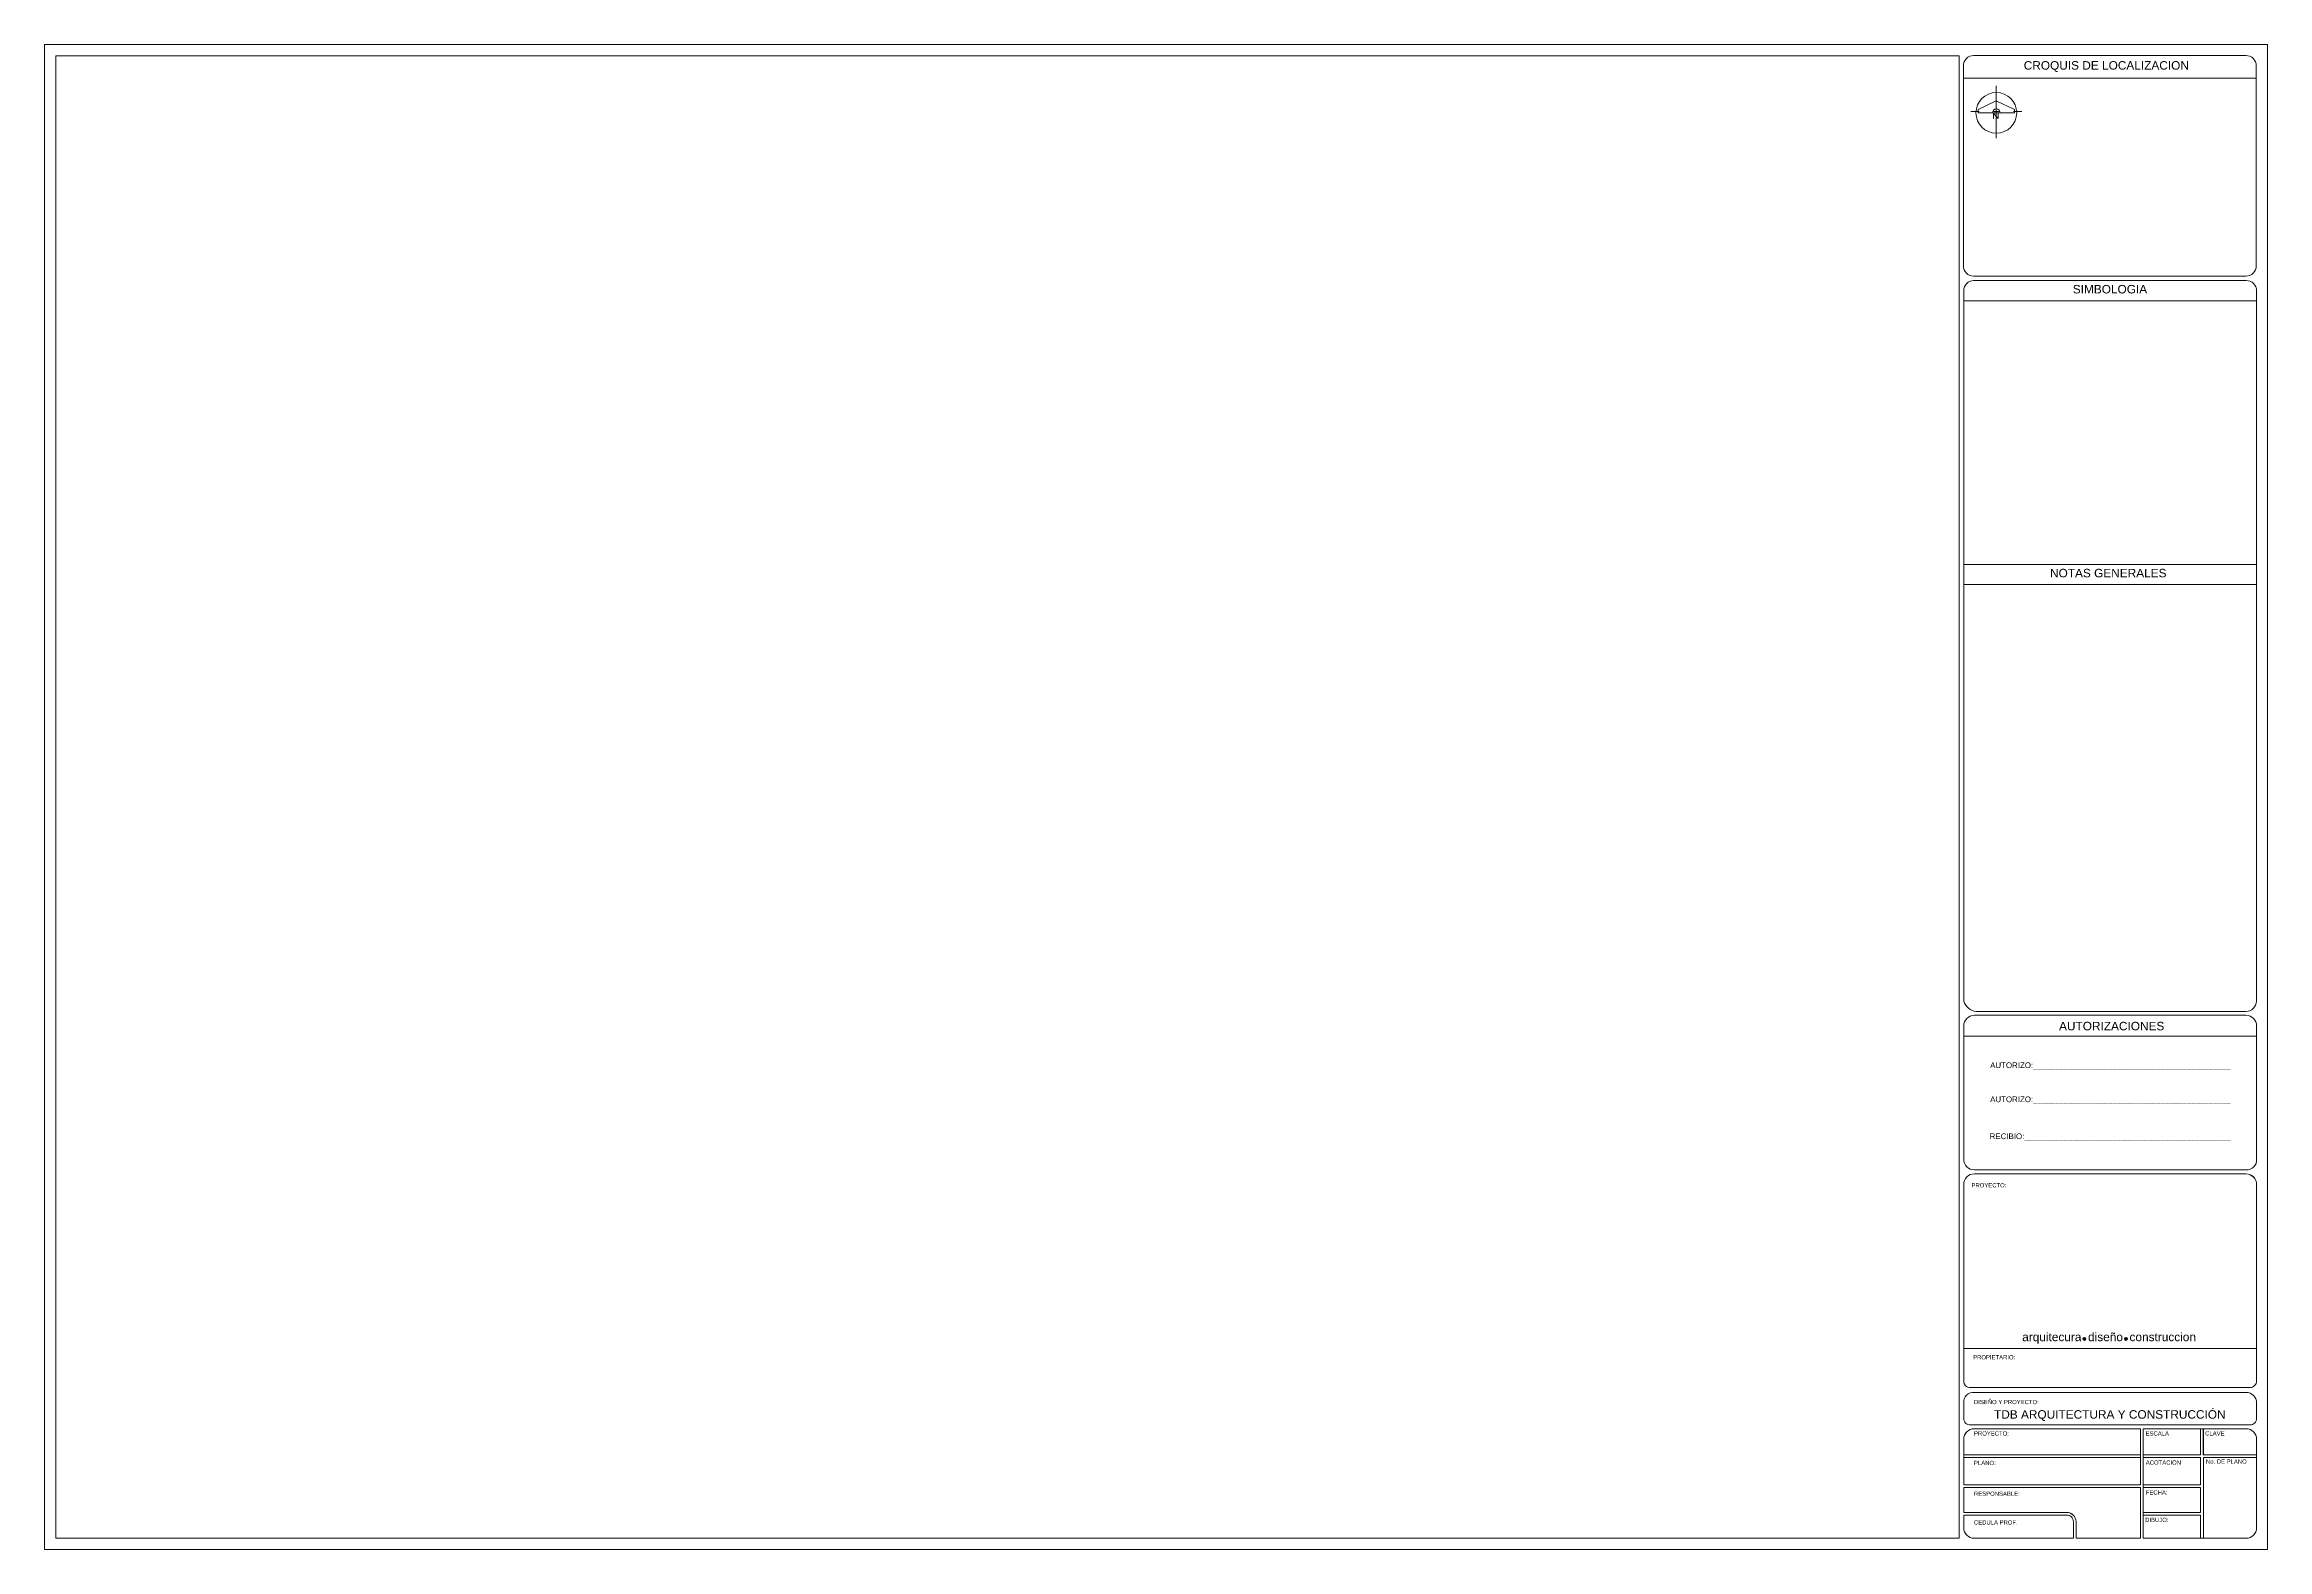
# Model space of a CAD drawing. Header units: metres. Extents: x 0 to 393, y 0 to 266.
import ezdxf

# ---------------------------------------------------------------- set-up
doc = ezdxf.new("R2010")
doc.units = ezdxf.units.M
doc.layers.get('0').update_dxf_attribs({"lineweight": 0})
doc.styles.add('LOGO', font='romans.shx', dxfattribs={"width": 1.1, "height": 0.25})
doc.styles.get("Standard").update_dxf_attribs({"font": 'arial.ttf'})

msp = doc.modelspace()

# ---------------------------------------------------------------- hatches: boundary and pattern name
h = msp.add_hatch(color=256)
h.dxf.hatch_style = 1
h.paths.add_polyline_path([(361.18, 37.28, 1), (360.65, 37.28, 1)])
h = msp.add_hatch(color=256)
h.dxf.hatch_style = 1
h.paths.add_polyline_path([(368.55, 37.28, 1), (368.01, 37.28, 1)])

# ---------------------------------------------------------------- linework, layer by layer
for p, q in [((389.51, 264.38), (341.33, 264.38)), ((345.34, 259.01), (345.34, 249.73)), ((342.29, 254.5), (340.83, 254.5)), ((345.16, 254.5), (344.82, 254.5)), ((345.34, 254.23), (344.99, 254.23)), ((345.16, 254.5), (345.85, 254.5)), ((345.34, 254.23), (346.03, 254.23)), ((348.38, 254.5), (349.84, 254.5)), ((339.57, 220.98), (391.39, 220.98)), ((339.57, 174.32), (391.39, 174.32)), ((339.57, 170.75), (391.39, 170.75)), ((339.57, 90.84), (391.39, 90.84))]:
    msp.add_line(p, q)
for points in [[(0, 0), (393.33, 0), (393.33, 266.34), (0, 266.34)], [(2, 2), (338.78, 2), (338.78, 264.34), (2, 264.34)], [(391.39, 90.84), (339.57, 90.84)], [(339.57, 35.59), (391.39, 35.59)], [(371.32, 16.78), (381.49, 16.78), (381.49, 21.39), (371.32, 21.39)], [(371.32, 16.78), (381.49, 16.78), (381.49, 21.39), (371.32, 21.39)], [(339.57, 11.46), (339.57, 16.31), (370.85, 16.31), (370.85, 11.46)], [(339.58, 11.46), (339.58, 16.31), (370.85, 16.31), (370.85, 11.46)], [(371.32, 11.46), (371.32, 16.31), (381.49, 16.31), (381.49, 11.46)], [(371.32, 11.46), (371.32, 16.31), (381.49, 16.31), (381.49, 11.46)], [(381.49, 6.58), (371.32, 6.58), (371.32, 10.99), (381.49, 10.99)], [(381.49, 6.58), (371.32, 6.58), (371.32, 10.99), (381.49, 10.99)], [(371.32, 2), (371.32, 6.11), (381.49, 6.11), (381.49, 2)], [(371.32, 2), (371.32, 6.11), (381.49, 6.11), (381.49, 2)]]:
    msp.add_lwpolyline(points, close=True)
for points in [[(339.51, 260.38), (391.33, 260.38), (391.33, 262.57, 0.414214), (389.51, 264.38), (341.33, 264.38, 0.414214), (339.51, 262.57), (339.51, 227.16, 0.414214), (341.33, 225.34), (389.51, 225.34, 0.414214), (391.33, 227.16), (391.33, 260.38)], [(346.03, 254.23), (342.12, 254.23), (342.12, 254.85), (345.34, 256.34), (348.55, 254.85), (348.55, 254.23), (346.03, 254.23, 1), (344.65, 254.23)], [(389.5, 95.21, 0.400083), (391.39, 97.03), (391.39, 222.74, 0.414214), (389.57, 224.56), (341.39, 224.56, 0.414214), (339.57, 222.74), (339.57, 97.03, 0.281235), (341.8, 95.21)], [(339.57, 69.09, 0.422861), (341.46, 67.2), (389.5, 67.2, 0.469068), (391.39, 69.09), (391.39, 92.65, 0.414214), (389.5, 94.54), (341.46, 94.54, 0.422861), (339.57, 92.65)], [(340.75, 28.66, -0.436215), (339.57, 29.84), (339.57, 64.59, -0.422856), (341.46, 66.48), (389.5, 66.48, -0.414214), (391.39, 64.59), (391.39, 29.84, -0.414214), (390.21, 28.66)], [(340.75, 28.66, -0.436215), (339.58, 29.84), (339.58, 64.59, -0.422856), (341.46, 66.48), (389.51, 66.48, -0.414214), (391.39, 64.59), (391.39, 29.84, -0.414214), (390.21, 28.66)], [(340.75, 22.04, -0.436215), (339.57, 23.22), (339.57, 25.92, -0.49191), (341.46, 27.81), (389.5, 27.81, -0.414214), (391.39, 25.92), (391.39, 23.22, -0.414214), (390.21, 22.04)], [(340.75, 22.04, -0.436215), (339.58, 23.22), (339.58, 25.92, -0.49191), (341.46, 27.81), (389.51, 27.81, -0.414214), (391.39, 25.92), (391.39, 23.22, -0.414214), (390.21, 22.04)], [(339.57, 19.53, -0.414214), (341.43, 21.39), (370.85, 21.39), (370.85, 16.78), (339.57, 16.78), (339.57, 19.53, -0.414214)], [(370.85, 11.46), (370.85, 21.39), (341.43, 21.39, 0.422119), (339.57, 19.53), (339.57, 11.46)], [(339.58, 19.53, -0.414214), (341.43, 21.39), (370.85, 21.39), (370.85, 16.78), (339.58, 16.78), (339.58, 19.53, -0.414214)], [(370.85, 11.46), (370.85, 21.39), (341.43, 21.39, 0.422119), (339.58, 19.53), (339.58, 11.46)], [(389.54, 2), (371.32, 2), (371.32, 21.39), (389.54, 21.39, -0.414214), (391.39, 19.53), (391.39, 3.86, -0.414214)], [(389.54, 2), (371.32, 2), (371.32, 21.39), (389.54, 21.39, -0.414214), (391.4, 19.53), (391.4, 3.86, -0.414214)], [(391.39, 16.78), (381.96, 16.78), (381.96, 21.39), (389.54, 21.39, -0.414214), (391.39, 19.53)], [(391.4, 16.78), (381.97, 16.78), (381.97, 21.39), (389.54, 21.39, -0.414214), (391.4, 19.53)], [(389.53, 2), (381.97, 2), (381.97, 16.31), (391.39, 16.31), (391.39, 3.86, -0.414214)], [(389.54, 2), (381.97, 2), (381.97, 16.31), (391.39, 16.31), (391.39, 3.86, -0.414214)], [(359.45, 2), (359.45, 4.93, 0.40615), (357.8, 6.58), (339.57, 6.58), (339.57, 10.99), (370.85, 10.99), (370.85, 2)], [(359.45, 2), (359.45, 4.93, 0.40615), (357.81, 6.58), (339.58, 6.58), (339.58, 10.99), (370.85, 10.99), (370.85, 2)], [(358.98, 2), (341.43, 2, -0.414214), (339.57, 3.86), (339.57, 6.11), (357.8, 6.11, -0.414214), (358.98, 4.93)], [(358.98, 2), (341.43, 2, -0.414214), (339.58, 3.86), (339.58, 6.11), (357.81, 6.11, -0.414214), (358.98, 4.93)]]:
    msp.add_lwpolyline(points, format="xyb", close=True)
for centre, radius in [((345.34, 254.23), 3.6), ((360.92, 37.28), 0.267), ((368.28, 37.28), 0.267)]:
    msp.add_circle(centre, radius)

# ---------------------------------------------------------------- texts
for s, height, p in [('CROQUIS DE LOCALIZACION', 1.5, (350.19, 261.88)), ('SIMBOLOGIA', 1.5, (358.87, 222.28)), ('NOTAS GENERALES', 1.5, (354.84, 172.04)), ('AUTORIZACIONES', 1.5, (356.44, 91.88)), ('AUTORIZO:_____________________________________________', 1, (344.25, 85.2)), ('AUTORIZO:_____________________________________________', 1, (344.25, 79.17)), ('RECIBIO:_______________________________________________', 1, (344.16, 72.63)), ('PROYECTO:', 0.75, (340.95, 64.09)), ('arquitecura  diseño  construccion ', 1.5, (349.92, 36.87)), ('PROPIETARIO:', 0.75, (341.24, 33.65)), ('DISEÑO Y PROYECTO:', 0.75, (341.39, 25.73)), ('TDB ARQUITECTURA Y CONSTRUCCIÓN', 1.5, (344.93, 23.16)), ('PROYECTO:', 0.75, (341.39, 20.17)), ('ESCALA', 0.75, (371.75, 20.17)), ('CLAVE', 0.75, (382.29, 20.18)), ('ACOTACION', 0.75, (371.79, 15.02)), ('No. DE PLANO', 0.75, (382.43, 15.2)), ('PLANO:', 0.75, (341.39, 14.95)), ('RESPONSABLE:', 0.75, (341.39, 9.51)), ('FECHA:', 0.75, (371.79, 9.73)), ('CEDULA PROF.', 0.75, (341.38, 4.42)), ('DIBUJO:', 0.75, (371.67, 4.88))]:
    msp.add_text(s, height=height).set_placement(p)
at = {"style": 'LOGO', "width": 1.5}
msp.add_text('N', height=0.931, dxfattribs=at).set_placement((344.59, 253.21))

doc.saveas('drawing.dxf')
